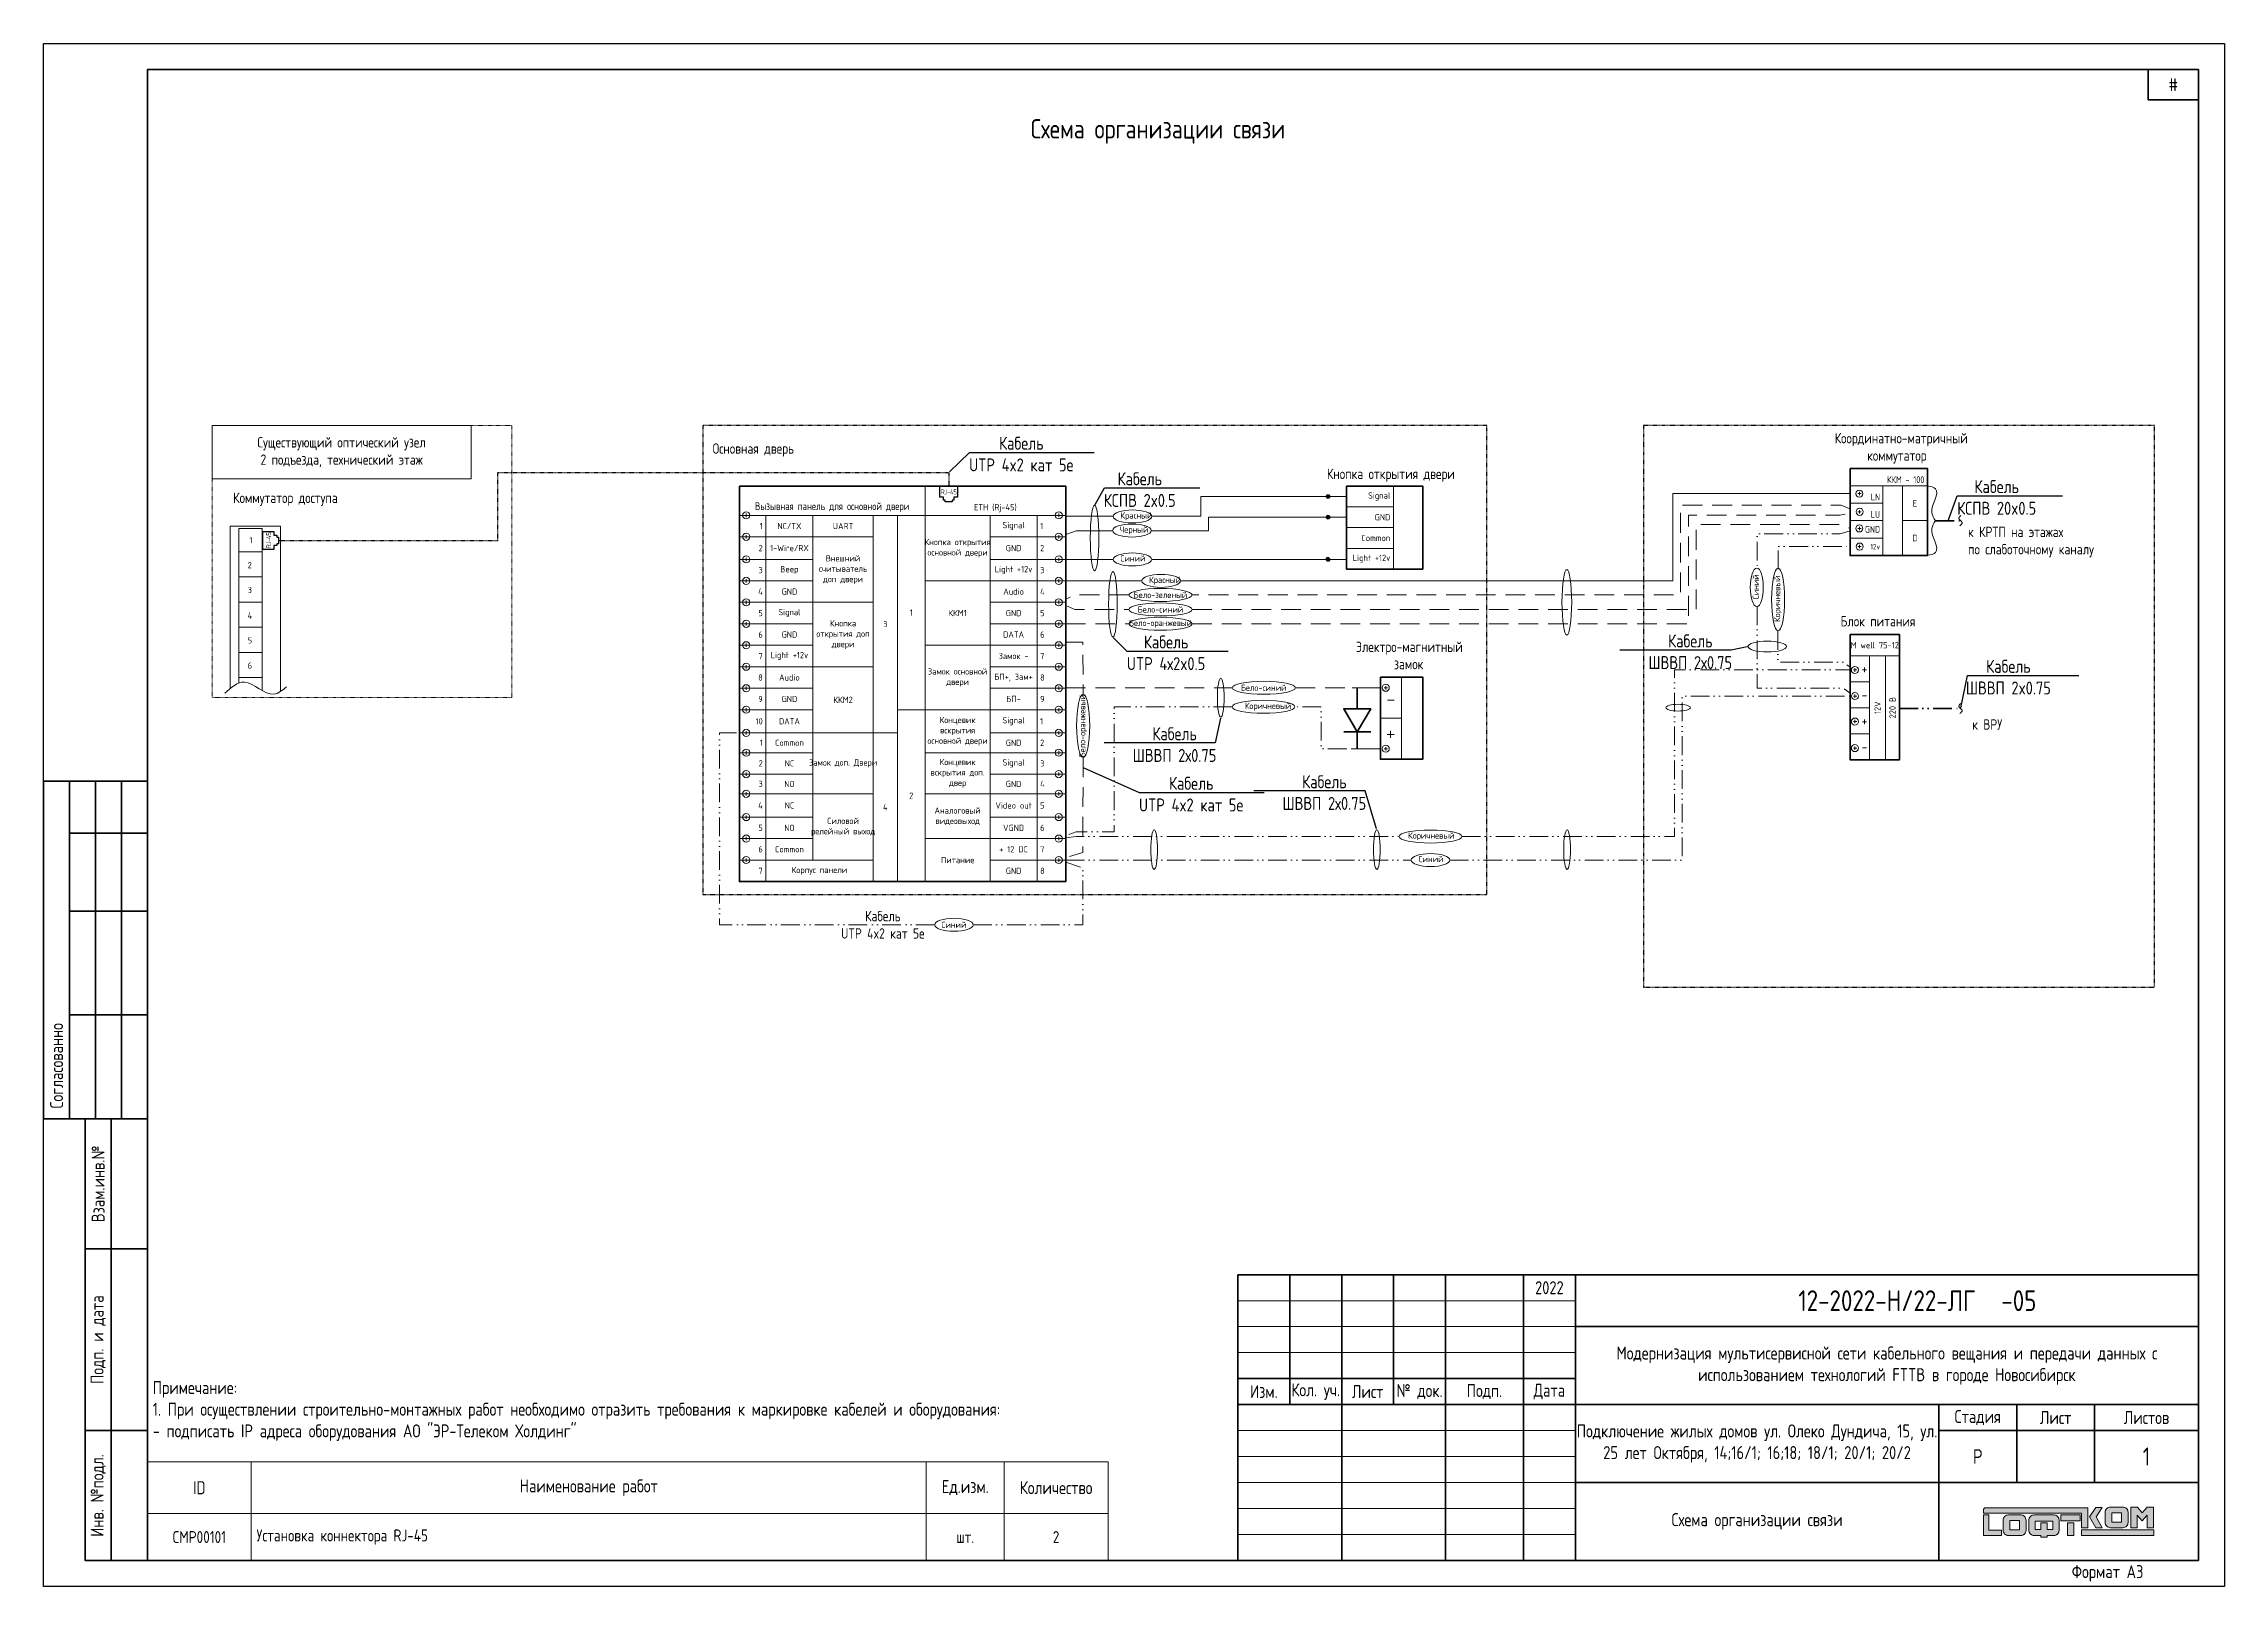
# Model space of a CAD drawing. Header units: millimetres. Extents: x -211 to 10565, y -2293 to 2244.
# Drawn here: x 1560.8 to 1980.8, y 1947.1 to 2244.1 of the extents above; entities that cross this region are included whole.
import ezdxf
from ezdxf import colors
from ezdxf.entities.mleader import LeaderData, LeaderLine
from ezdxf.math import Vec2, Vec3

# ---------------------------------------------------------------- set-up
doc = ezdxf.new("R2010")
doc.units = ezdxf.units.MM
for name, pattern in [('ACAD_ISO02W100', [15, 12, -3]), ('ACAD_ISO07W100', [3, 0, -3]), ('ACAD_ISO10W100', [18, 12, -3, 0, -3]), ('ACAD_ISO12W100', [21, 12, -3, 0, -3, 0, -3]), ('штриховая', [19.05, 12.7, -6.35]), ('штрихпунктирная2', [0.5, 0.25, -0.125, 0, -0.125])]:
    doc.linetypes.add(name, pattern=pattern)
for name, color, linetype, lineweight in [('(034) Оформление_0', 7, 'Continuous', 9), ('Домофония схемы', 7, 'Continuous', 40), ('Оборудование проектир.', 7, 'Continuous', 50)]:
    doc.layers.add(name, color=color, linetype=linetype, lineweight=lineweight)
for name, color, linetype in [('_', 7, 'Continuous'), ('ВДРС', 7, 'Continuous'), ('Выноски и подписи', 7, 'Continuous'), ('Дополнительные схемы', 7, 'Continuous'), ('Текст и таблицы', 7, 'Continuous')]:
    doc.layers.add(name, color=color, linetype=linetype)
doc.layers.add('ВЭ', color=7, linetype='Continuous', plot=False)
doc.styles.get("Standard").update_dxf_attribs({"font": 'gost.TTF'})

msp = doc.modelspace()

# ---------------------------------------------------------------- texts
at = {"layer": '(034) Оформление_0'}
for s, insert, char_height, width, attachment_point in [('Схема организации связи', (1775.46, 2229.57), 3.7198, 265.6966, 2), ('-05', (1937.9, 2002.11), 4, 48.846, 4), ('1', (1965.85, 1972.11), 3.5, 20, 5), ('Схема организации связи', (1890.85, 1959.61), 2.5, 70, 5)]:
    msp.add_mtext(s, dxfattribs=dict(at, insert=insert, char_height=char_height, width=width, attachment_point=attachment_point))
at = {"layer": '(034) Оформление_0', "lineweight": 0}
for s, insert, char_height, width, attachment_point in [('\\pi-2.67118;Координатно-матричный\\P\\pi3.57666;коммутатор', (1908.47, 2169.15), 2, 19.2674, 1), ('Основная дверь', (1689.7, 2167.16), 2, 26.6302, 1), ('Кнопка открытия двери', (1808, 2162.29), 2, 31.5285, 1), ('\\pi2.04753;Коммутатор доступа ', (1595.31, 2157.67), 2, 25.2997, 1), ('Черный', (1768.13, 2151.16), 1.2, 3.4791, 1), ('Красный', (1768.23, 2153.88), 1.2, 3.4791, 1), ('к КРТП на этажах \\Pпо слаботочному каналу', (1931.48, 2151.11), 2, 29.7498, 1), ('1', (1600.47, 2149.11), 1.2, 1.9707, 1), ('2', (1600.15, 2144.31), 1.2, 1.9707, 1), ('Синий', (1768.23, 2145.61), 1.2, 3.4791, 1), ('3', (1600.15, 2139.53), 1.2, 1.9707, 1), ('Бело-зеленый', (1775.96, 2137.97), 1.2, 3.4791, 5), ('Красный', (1773.75, 2141.48), 1.2, 3.4791, 1), ('4', (1600.15, 2134.62), 1.2, 1.9707, 1), ('Бело-синий', (1775.96, 2135.18), 1.2, 3.4791, 5), ('Блок питания', (1906.93, 2133.91), 2, 23.6278, 1), ('5', (1600.15, 2129.84), 1.2, 1.9707, 1), ('Бело-оранжевый', (1775.96, 2132.42), 1.2, 3.4791, 5), ('\\pi0.31772;Электро-магнитный \\P\\pi7.64567;замок', (1813.28, 2128.99), 2, 20.8049, 1), ('6', (1600.15, 2125), 1.2, 1.9707, 1), ('Коричневый', (1792.2, 2117.22), 1.2, 3.4791, 1), ('Бело-синий', (1795.84, 2120.11), 1.2, 3.4791, 5), ('\\pi3.5118;к ВРУ', (1928.77, 2114.04), 2, 12.1971, 1), ('Коричневый', (1823.64, 2092.26), 1.2, 3.4791, 1), ('Синий', (1825.64, 2087.73), 1.2, 3.4791, 1), ('Кабель \\PUTP 4x2 кат 5е', (1722.48, 2074.48), 2, 22.508, 5), ('Синий', (1736.17, 2074.48), 1.2, 3.4791, 5)]:
    msp.add_mtext(s, dxfattribs=dict(at, insert=insert, char_height=char_height, width=width, attachment_point=attachment_point))
at = {"layer": '(034) Оформление_0', "lineweight": 0, "char_height": 1.2, "width": 3.4791, "rotation": 90}
for s, insert, attachment_point in [('Синий', (1890.01, 2137.12), 1), ('Коричневый', (1894.11, 2132.78), 1), ('Бело-оранжевый', (1761.06, 2112.78), 5)]:
    msp.add_mtext(s, dxfattribs=dict(at, insert=insert, attachment_point=attachment_point))
at = {"layer": 'Текст и таблицы', "insert": (1581.87, 1986.63), "char_height": 2.5, "attachment_point": 1}
msp.add_mtext_dynamic_manual_height_columns('Примечание: \\P1. При осуществлении строительно-монтажных работ необходимо отразить требования к маркировке кабелей и оборудования:\\P- подписать IP адреса оборудования АО "ЭР-Телеком Холдинг"', width=171.8584, gutter_width=12.5, heights=[0], dxfattribs=at)

# ---------------------------------------------------------------- blocks, each defined once
blk = doc.blocks.new('*T447')
at = {"layer": '(034) Оформление_0', "lineweight": 60, "transparency": 16777216}
for p, q in [((0, 0), (185, 0)), ((0, 0), (0, -55)), ((10, 0), (10, -25)), ((20, 0), (20, -55)), ((30, 0), (30, -25)), ((40, 0), (40, -55)), ((55, 0), (55, -55)), ((65, 0), (65, -55)), ((185, 0), (185, -55)), ((65, -10), (185, -10)), ((0, -20), (65, -20)), ((0, -25), (185, -25)), ((135, -25), (135, -55)), ((150, -25), (150, -40)), ((165, -25), (165, -40)), ((135, -30), (185, -30)), ((65, -40), (185, -40)), ((0, -55), (185, -55))]:
    blk.add_line(p, q, dxfattribs=at)
at = {"layer": '(034) Оформление_0', "transparency": 16777216}
for p, q in [((0, -5), (65, -5)), ((0, -10), (65, -10)), ((0, -15), (65, -15)), ((0, -30), (65, -30)), ((0, -35), (65, -35)), ((0, -40), (65, -40)), ((0, -45), (65, -45)), ((0, -50), (65, -50))]:
    blk.add_line(p, q, dxfattribs=at)
at = {"layer": '(034) Оформление_0', "color": 0, "lineweight": 60, "transparency": 16777216, "attachment_point": 5}
for s, insert, char_height, width in [('2022', (60, -2.5), 2.5, 10), ('{\\fGOST|b0|i0|c0;12-2022-Н/22-ЛГ', (125, -5), 4, 120), ('{\\fGOST|b0|i0|c0;Модернизация мультисервисной сети кабельного вещания и передачи данных с использованием технологий FTTB в городе Новосибирск', (125, -17.5), 2.5, 120), ('Кол. уч.', (15, -22.5), 2.5, 10), ('Дата', (60, -22.5), 2.5, 10), ('Изм.', (5, -22.5), 2.5, 10), ('Лист', (25, -22.5), 2.5, 10), ('№ док.', (35, -22.5), 2.5, 10), ('Подп.', (47.5, -22.5), 2.5, 15), ('{\\fGOST|b0|i0|c0;Подключение жилых домов ул. Олеко Дундича, 15, ул. 25 лет Октября, 14;16/1; 16;18; 18/1; 20/1; 20/2', (100, -32.5), 2.5, 70), ('Стадия', (142.5, -27.5), 2.5, 15), ('Лист', (157.5, -27.5), 2.5, 15), ('Листов', (175, -27.5), 2.5, 20), ('Р', (142.5, -35), 2.82, 15), ('{\\fGOST|b0|i0|c0;', (160, -47.5), 3, 50)]:
    blk.add_mtext(s, dxfattribs=dict(at, insert=insert, char_height=char_height, width=width))
blk = doc.blocks.new('*U446')
at = {"layer": '(034) Оформление_0'}
h = blk.add_hatch(color=256, dxfattribs=at)
h.dxf.hatch_style = 1
edge = h.paths.add_edge_path()
edge.add_arc((-16.96, 7.3), 1, 180, 270, ccw=False)
edge.add_line((-17.96, 7.3), (-17.96, 9.28))
edge.add_arc((-16.96, 9.28), 1, 90, 180, ccw=False)
edge.add_line((-16.96, 10.28), (-14.55, 10.28))
edge.add_arc((-14.55, 9.28), 1, 0, 90, ccw=False)
edge.add_line((-13.55, 9.28), (-13.55, 7.3))
edge.add_arc((-14.55, 7.3), 1, -90, 0, ccw=False)
edge.add_line((-14.55, 6.3), (-16.96, 6.3))
edge = h.paths.add_edge_path()
edge.add_line((-30.35, 4.79), (-31.65, 4.79))
edge.add_arc((-31.65, 5.79), 1, 180, 270, ccw=False)
edge.add_line((-32.65, 5.79), (-32.65, 7.76))
edge.add_arc((-31.65, 7.76), 1, 90, 180, ccw=False)
edge.add_line((-31.65, 8.76), (-27.84, 8.76))
edge.add_arc((-27.84, 7.76), 1, 0, 90, ccw=False)
edge.add_line((-26.84, 7.76), (-26.84, 5.79))
edge.add_arc((-27.84, 5.79), 1, 270, 360, ccw=False)
edge.add_line((-27.84, 4.79), (-29.13, 4.79))
edge.add_line((-29.13, 4.79), (-29.13, 4.46))
edge.add_line((-29.13, 4.46), (-30.35, 4.46))
edge.add_line((-30.35, 4.46), (-30.35, 4.79))
edge = h.paths.add_edge_path()
edge.add_arc((-36.61, 5.79), 1, 180, 270, ccw=False)
edge.add_line((-37.61, 5.79), (-37.61, 7.76))
edge.add_arc((-36.61, 7.76), 1, 90, 180, ccw=False)
edge.add_line((-36.61, 8.76), (-34.2, 8.76))
edge.add_arc((-34.2, 7.76), 1, 0, 90, ccw=False)
edge.add_line((-33.2, 7.76), (-33.2, 5.79))
edge.add_arc((-34.2, 5.79), 1, -90, 0, ccw=False)
edge.add_line((-34.2, 4.79), (-36.61, 4.79))
h.paths.add_polyline_path([(-12.99, 6.29), (-11.77, 6.29), (-11.77, 8.73), (-10.81, 7.61), (-9.85, 8.73), (-9.85, 6.29), (-8.63, 6.29), (-8.63, 10.28), (-9.86, 10.28), (-10.81, 9.16), (-11.76, 10.28), (-12.99, 10.28)])
h.paths.add_polyline_path([(-22.53, 5.91), (-8.58, 5.91), (-8.58, 4.79), (-22.53, 4.79)])
h.paths.add_polyline_path([(-16.69, 7.39), (-14.82, 7.39), (-14.82, 9.19), (-16.69, 9.19)], flags=16)
h.paths.add_polyline_path([(-18.51, 10.18), (-19.71, 8.39), (-18.51, 6.3), (-19.78, 6.3), (-20.98, 8.39), (-19.78, 10.18)])
h.paths.add_polyline_path([(-25.24, 7.22), (-24.02, 7.22), (-24.02, 4.79), (-25.24, 4.79)])
h.paths.add_polyline_path([(-26.5, 8.76), (-22.76, 8.76), (-22.76, 7.65), (-26.5, 7.65)], flags=17)
h.paths.add_polyline_path([(-29.13, 5.97), (-28.02, 5.97), (-28.02, 7.58), (-31.47, 7.58), (-31.47, 5.97), (-30.35, 5.97), (-30.35, 7.22), (-29.13, 7.22)], flags=16)
h.paths.add_polyline_path([(-36.34, 5.87), (-34.47, 5.87), (-34.47, 7.68), (-36.34, 7.68)], flags=16)
h.paths.add_polyline_path([(-40.34, 8.76), (-40.34, 5.84), (-37.9, 5.84), (-37.9, 4.79), (-41.42, 4.79), (-41.42, 8.76)])
edge = h.paths.add_edge_path()
edge.add_line((-22.53, 9.12), (-41.42, 9.12))
edge.add_line((-41.42, 9.12), (-41.42, 9.65))
edge.add_arc((-40.92, 9.65), 0.5, 90, 180, ccw=False)
edge.add_line((-40.92, 10.15), (-21.29, 10.15))
edge.add_line((-21.29, 10.15), (-21.29, 6.3))
edge.add_line((-21.29, 6.3), (-22.53, 6.3))
edge.add_line((-22.53, 6.3), (-22.53, 9.12))
for points in [[(-22.53, 9.12), (-41.42, 9.12), (-41.42, 9.65, -0.414214), (-40.92, 10.15), (-21.29, 10.15)], [(-36.61, 4.79, -0.414214), (-37.61, 5.79), (-37.61, 7.76, -0.414214), (-36.61, 8.76), (-34.2, 8.76, -0.414214), (-33.2, 7.76), (-33.2, 5.79, -0.414214), (-34.2, 4.79), (-36.61, 4.79)], [(-16.96, 6.3, -0.414214), (-17.96, 7.3), (-17.96, 9.28, -0.414214), (-16.96, 10.28), (-14.55, 10.28, -0.414214), (-13.55, 9.28), (-13.55, 7.3, -0.414214), (-14.55, 6.3), (-16.96, 6.3)]]:
    blk.add_lwpolyline(points, format="xyb", dxfattribs=at)
for points in [[(-40.34, 8.76), (-40.34, 5.84), (-37.9, 5.84), (-37.9, 4.79), (-41.42, 4.79), (-41.42, 8.76), (-40.34, 8.76)], [(-21.29, 10.15), (-21.29, 6.3), (-22.53, 6.3), (-22.53, 9.12)]]:
    blk.add_lwpolyline(points, dxfattribs=at)
blk.add_lwpolyline([(-30.35, 4.79), (-31.65, 4.79, -0.414214), (-32.65, 5.79), (-32.65, 7.76, -0.414214), (-31.65, 8.76), (-27.84, 8.76, -0.414214), (-26.84, 7.76), (-26.84, 5.79, -0.414214), (-27.84, 4.79), (-29.13, 4.79), (-29.13, 4.46), (-30.35, 4.46)], format="xyb", close=True, dxfattribs=at)
for points in [[(-26.5, 8.76), (-22.76, 8.76), (-22.76, 7.65), (-26.5, 7.65)], [(-18.51, 10.18), (-19.71, 8.39), (-18.51, 6.3), (-19.78, 6.3), (-20.98, 8.39), (-19.78, 10.18)], [(-16.69, 7.39), (-14.82, 7.39), (-14.82, 9.19), (-16.69, 9.19)], [(-12.99, 6.29), (-11.77, 6.29), (-11.77, 8.73), (-10.81, 7.61), (-9.85, 8.73), (-9.85, 6.29), (-8.63, 6.29), (-8.63, 10.28), (-9.86, 10.28), (-10.81, 9.16), (-11.76, 10.28), (-12.99, 10.28)], [(-36.34, 5.87), (-34.47, 5.87), (-34.47, 7.68), (-36.34, 7.68)], [(-29.13, 5.97), (-28.02, 5.97), (-28.02, 7.58), (-31.47, 7.58), (-31.47, 5.97), (-30.35, 5.97), (-30.35, 7.22), (-29.13, 7.22)], [(-25.24, 7.22), (-24.02, 7.22), (-24.02, 4.79), (-25.24, 4.79)], [(-22.53, 5.91), (-8.58, 5.91), (-8.58, 4.79), (-22.53, 4.79)]]:
    blk.add_lwpolyline(points, close=True, dxfattribs=at)
blk.add_blockref('*T447', (-185, 55))
blk = doc.blocks.new('*T314')
at = {"layer": '(034) Оформление_0', "color": 0, "lineweight": 50, "transparency": 16777216}
for p, q in [((0, 0), (0, 65)), ((0, 65), (20, 65)), ((5, 0), (5, 65)), ((10, 0), (10, 65)), ((15, 0), (15, 65)), ((20, 0), (20, 65)), ((5, 55), (20, 55)), ((5, 40), (20, 40)), ((5, 20), (20, 20)), ((0, 0), (20, 0))]:
    blk.add_line(p, q, dxfattribs=at)
at = {"layer": '(034) Оформление_0', "color": 0, "transparency": 16777216, "insert": (2.5, 2), "char_height": 2.5, "width": 61, "attachment_point": 4, "rotation": 90}
blk.add_mtext('Согласованно', dxfattribs=at)
blk = doc.blocks.new('*T315')
at = {"lineweight": 60, "transparency": 16777216}
for p, q in [((0, 0), (9.69, 0)), ((0, 0), (0, -5.814)), ((9.69, 0), (9.69, -5.814)), ((0, -5.814), (9.69, -5.814))]:
    blk.add_line(p, q, dxfattribs=at)
at = {"color": 0, "transparency": 16777216, "insert": (4.845, -2.907), "char_height": 2.5, "width": 9.69, "attachment_point": 5}
blk.add_mtext('#', dxfattribs=at)
blk = doc.blocks.new('*U313')
at = {"layer": '(034) Оформление_0', "lineweight": 60}
for p, q in [((13, 5), (13, 90)), ((20, 65), (8, 65)), ((20, 30), (8, 30))]:
    blk.add_line(p, q, dxfattribs=at)
at = {"layer": '(034) Оформление_0'}
blk.add_lwpolyline([(420, 297), (0, 297), (0, 0), (420, 0)], close=True, dxfattribs=at)
at = {"layer": '(034) Оформление_0', "lineweight": 60}
for points in [[(415, 5), (415, 292), (20, 292), (20, 5)], [(20, 90), (8, 90), (8, 5), (20, 5)]]:
    blk.add_lwpolyline(points, close=True, dxfattribs=at)
for name, p in [('*T315', (405.31, 292)), ('*T314', (0, 90)), ('*U446', (415, 5))]:
    blk.add_blockref(name, p)
at = {"layer": '(034) Оформление_0', "char_height": 2.5, "attachment_point": 5, "rotation": 90}
for s, insert in [('Взам.инв.№', (10.5, 77.5)), ('Подп. и дата', (10.5, 47.5)), ('Инв. №подл.', (10.5, 17.5))]:
    blk.add_mtext(s, dxfattribs=dict(at, insert=insert))
at = {"insert": (397.5, 2.5), "char_height": 2.5, "width": 35, "attachment_point": 5}
blk.add_mtext('Формат А3', dxfattribs=at)
blk = doc.blocks.new('*T336')
at = {"layer": 'Оборудование проектир.', "lineweight": 15, "transparency": 16777216}
for p, q in [((0, 0), (62.83, 0)), ((0, 0), (0, -76.14)), ((35.76, 0), (35.76, -76.14)), ((0, -5.64), (5.1, -5.64)), ((5.1, -5.64), (5.1, -76.14)), ((25.76, -5.64), (25.76, -76.14)), ((30.44, -5.64), (30.44, -76.14)), ((35.76, -5.64), (62.83, -5.64)), ((57.32, -5.64), (57.32, -76.14)), ((62.83, -5.64), (62.83, -76.14)), ((5.1, -9.77), (25.76, -9.77)), ((35.76, -18.25), (57.32, -18.25)), ((5.1, -22.38), (25.76, -22.38)), ((35.76, -30.65), (57.32, -30.65)), ((5.1, -34.79), (25.76, -34.79)), ((30.44, -43.06), (57.32, -43.06)), ((5.1, -47.51), (30.44, -47.51)), ((35.76, -51.33), (57.32, -51.33)), ((5.1, -59.25), (25.76, -59.25)), ((35.76, -59.25), (57.32, -59.25)), ((35.76, -67.86), (57.32, -67.86)), ((5.1, -72), (25.76, -72)), ((5.1, -76.14), (25.76, -76.14)), ((48.31, -76.14), (57.32, -76.14))]:
    blk.add_line(p, q, dxfattribs=at)
at = {"layer": 'Оборудование проектир.', "lineweight": 9, "transparency": 16777216}
for p, q in [((62.83, 0), (62.83, -5.64)), ((5.1, -5.64), (35.76, -5.64)), ((14.17, -5.64), (14.17, -72)), ((48.31, -5.64), (48.31, -76.14)), ((0, -9.77), (5.1, -9.77)), ((48.31, -9.77), (62.83, -9.77)), ((0, -14.11), (14.17, -14.11)), ((48.31, -14.11), (62.83, -14.11)), ((0, -18.25), (14.17, -18.25)), ((57.32, -18.25), (62.83, -18.25)), ((0, -22.38), (5.1, -22.38)), ((48.31, -22.38), (62.83, -22.38)), ((0, -26.52), (14.17, -26.52)), ((48.31, -26.52), (62.83, -26.52)), ((0, -30.65), (14.17, -30.65)), ((57.32, -30.65), (62.83, -30.65)), ((0, -34.79), (5.1, -34.79)), ((48.31, -34.79), (62.83, -34.79)), ((0, -38.92), (14.17, -38.92)), ((48.31, -38.92), (62.83, -38.92)), ((0, -43.06), (14.17, -43.06)), ((57.32, -43.06), (62.83, -43.06)), ((0, -47.51), (5.1, -47.51)), ((48.31, -47.51), (62.83, -47.51)), ((0, -51.33), (14.17, -51.33)), ((57.32, -51.33), (62.83, -51.33)), ((0, -55.46), (14.17, -55.46)), ((48.31, -55.46), (62.83, -55.46)), ((0, -59.25), (5.1, -59.25)), ((57.32, -59.25), (62.83, -59.25)), ((0, -63.73), (14.17, -63.73)), ((48.31, -63.73), (62.83, -63.73)), ((0, -67.86), (14.17, -67.86)), ((57.32, -67.86), (62.83, -67.86)), ((0, -72), (5.1, -72)), ((48.31, -72), (62.83, -72)), ((0, -76.14), (5.1, -76.14)), ((25.76, -76.14), (48.31, -76.14)), ((57.32, -76.14), (62.83, -76.14))]:
    blk.add_line(p, q, dxfattribs=at)
at = {"layer": 'Оборудование проектир.', "lineweight": 0, "transparency": 16777216}
for s, insert, char_height, width, attachment_point in [('Вызывная панель для основной двери', (17.88, -5.04), 1.5, 34.5671, 8), ('ETH (Rj-45)', (49.3, -5.04), 1.2, 25.8822, 8), ('1', (4.5, -7.7), 1.2, 3.9064, 6), ('NC/TX', (9.64, -7.7), 1.2, 7.8848, 5), ('UART', (19.97, -7.7), 1.2, 10.3896, 5), ('Signal', (52.81, -7.7), 1.2, 7.8232, 5), ('1', (57.92, -7.7), 1.2, 4.3203, 4), ('2', (4.5, -11.94), 1.2, 3.9064, 6), ('1-Wire/RX', (9.64, -11.94), 1.2, 7.8848, 5), ('Кнопка открытия основной двери', (42.03, -11.94), 1.2, 11.3551, 5), ('GND', (52.81, -11.94), 1.2, 7.8232, 5), ('2', (57.92, -11.94), 1.2, 4.3203, 4), ('3', (4.5, -16.18), 1.2, 3.9064, 6), ('Beep', (9.64, -16.18), 1.2, 7.8848, 5), ('Внешний считыватель доп двери', (19.97, -16.08), 1.2, 10.3896, 5), ('Light +12v', (52.81, -16.18), 1.2, 7.8232, 5), ('3', (57.92, -16.18), 1.2, 4.3203, 4), ('4', (4.5, -20.32), 1.2, 3.9064, 6), ('GND', (9.64, -20.32), 1.2, 7.8848, 5), ('Audio', (52.81, -20.32), 1.2, 7.8232, 5), ('4', (57.92, -20.32), 1.2, 4.3203, 4), ('5', (4.5, -24.45), 1.2, 3.9064, 6), ('Signal', (9.64, -24.45), 1.2, 7.8848, 5), ('1', (33.1, -24.35), 1.2, 4.1265, 5), ('ККМ1', (42.03, -24.45), 1.2, 11.3551, 5), ('GND', (52.81, -24.45), 1.2, 7.8232, 5), ('5', (57.92, -24.45), 1.2, 4.3203, 4), ('6', (4.5, -28.59), 1.2, 3.9064, 6), ('GND', (9.64, -28.59), 1.2, 7.8848, 5), ('Кнопка открытия доп двери', (19.97, -28.59), 1.2, 10.3896, 5), ('3', (28.1, -26.57), 1.2, 3.4926, 5), ('DATA', (52.81, -28.59), 1.2, 7.8232, 5), ('6', (57.92, -28.59), 1.2, 4.3203, 4), ('7', (4.5, -32.72), 1.2, 3.9064, 6), ('Light +12v', (9.64, -32.72), 1.2, 7.8848, 5), ('Замок -', (52.81, -32.72), 1.2, 7.8232, 5), ('7', (57.92, -32.72), 1.2, 4.3203, 4), ('8', (4.5, -36.85), 1.2, 3.9064, 6), ('Audio', (9.64, -36.85), 1.2, 7.8848, 5), ('Замок основной двери', (42.03, -36.85), 1.2, 11.3551, 5), ('БП+, Зам+', (52.81, -36.85), 1.2, 7.8232, 5), ('8', (57.92, -36.85), 1.2, 4.3203, 4), ('9', (4.5, -40.99), 1.2, 3.9064, 6), ('GND', (9.64, -40.99), 1.2, 7.8848, 5), ('ККМ2', (19.97, -41.15), 1.2, 10.3896, 5), ('БП-', (52.81, -40.99), 1.2, 7.8232, 5), ('9', (57.92, -40.99), 1.2, 4.3203, 4), ('10', (4.5, -45.28), 1.2, 3.9064, 6), ('DATA', (9.64, -45.28), 1.2, 7.8848, 5), ('Концевик вскрытия основной двери', (42.03, -47.19), 1.2, 11.3551, 5), ('Signal', (52.81, -45.28), 1.2, 7.8232, 5), ('1', (57.92, -45.28), 1.2, 4.3203, 4), ('1', (4.5, -49.42), 1.2, 3.9064, 6), ('Common', (9.64, -49.42), 1.2, 7.8848, 5), ('GND', (52.81, -49.42), 1.2, 7.8232, 5), ('2', (57.92, -49.42), 1.2, 4.3203, 4), ('2', (4.5, -53.39), 1.2, 3.9064, 6), ('NC', (9.64, -53.39), 1.2, 7.8848, 5), ('Замок доп. Двери', (19.97, -53.38), 1.2, 10.3896, 5), ('Концевик вскрытия доп. двер', (42.03, -55.29), 1.2, 11.3551, 5), ('Signal', (52.81, -53.39), 1.2, 7.8232, 5), ('3', (57.92, -53.39), 1.2, 4.3203, 4), ('3', (4.5, -57.35), 1.2, 3.9064, 6), ('NO', (9.64, -57.35), 1.2, 7.8848, 5), ('GND', (52.81, -57.35), 1.2, 7.8232, 5), ('4', (57.92, -57.35), 1.2, 4.3203, 4), ('4', (4.5, -61.49), 1.2, 3.9064, 6), ('NC', (9.64, -61.49), 1.2, 7.8848, 5), ('4', (28.1, -61.83), 1.2, 3.4926, 5), ('2', (33.1, -59.6), 1.2, 4.1265, 5), ('Аналоговый видеовыход', (42.03, -63.56), 1.2, 11.3551, 5), ('Video out', (52.81, -61.49), 1.2, 7.8232, 5), ('5', (57.92, -61.49), 1.2, 4.3203, 4), ('5', (4.5, -65.8), 1.2, 3.9064, 6), ('NO', (9.64, -65.8), 1.2, 7.8848, 5), ('Силовой релейный выход', (19.97, -65.62), 1.2, 10.3896, 5), ('VGND', (52.81, -65.8), 1.2, 7.8232, 5), ('6', (57.92, -65.8), 1.2, 4.3203, 4), ('6', (4.5, -69.93), 1.2, 3.9064, 6), ('Common', (9.64, -69.93), 1.2, 7.8848, 5), ('Питание', (42.03, -72), 1.2, 11.3551, 5), ('+ 12 DC', (52.81, -69.93), 1.2, 7.8232, 5), ('7', (57.92, -69.93), 1.2, 4.3203, 4), ('7', (4.5, -74.07), 1.2, 3.9064, 6), ('Корпус панели', (15.43, -74.07), 1.2, 19.4662, 5), ('GND', (52.81, -74.07), 1.2, 7.8232, 5), ('8', (57.92, -74.07), 1.2, 4.3203, 4)]:
    blk.add_mtext(s, dxfattribs=dict(at, insert=insert, char_height=char_height, width=width, attachment_point=attachment_point))
blk = doc.blocks.new('*T337')
at = {"layer": 'Оборудование проектир.', "lineweight": 15, "transparency": 16777216}
for p, q in [((0, 0), (14.88, 0)), ((0, 0), (0, -13.39)), ((0, -3.35), (6.35, -3.35)), ((6.35, -3.35), (6.35, -16.75)), ((10.13, -3.35), (10.13, -10.04)), ((14.88, -3.35), (14.88, -16.75)), ((0, -6.69), (6.35, -6.69)), ((0, -10.04), (6.35, -10.04)), ((0, -13.39), (6.35, -13.39)), ((0, -16.75), (6.35, -16.75))]:
    blk.add_line(p, q, dxfattribs=at)
at = {"layer": 'Оборудование проектир.', "lineweight": 9, "transparency": 16777216}
for p, q in [((14.88, 0), (14.88, -3.35)), ((6.35, -3.35), (14.88, -3.35)), ((10.13, -10.04), (14.88, -10.04)), ((10.13, -10.04), (10.13, -16.75)), ((0, -13.39), (0, -16.75)), ((6.35, -16.75), (14.88, -16.75))]:
    blk.add_line(p, q, dxfattribs=at)
at = {"layer": 'Оборудование проектир.', "color": 0, "lineweight": 0, "transparency": 16777216}
for s, insert, char_height, width, attachment_point in [('{\\C256;ККМ - 100}', (14.32, -2.79), 1.291, 13.7621, 9), ('{\\C256;LU}', (5.79, -9.48), 1.291, 5.2303, 9), ('{\\C256;LN}', (5.79, -6.13), 1.291, 5.2303, 9), ('{\\C256;E}', (12.5, -6.69), 1.291, 3.6327, 5), ('{\\C256;GND}', (5.79, -11.72), 1.291, 5.2303, 6), ('{\\C256; 12v}', (5.79, -15.07), 1.0328, 5.2303, 6), ('{\\fFedra Sans Alt Pro Light|b0|i0|c204;\\c0;', (9.57, -16.19), 1.291, 2.6682, 9), ('{\\C256;D}', (12.5, -13.39), 1.291, 3.6327, 5)]:
    blk.add_mtext(s, dxfattribs=dict(at, insert=insert, char_height=char_height, width=width, attachment_point=attachment_point))
blk = doc.blocks.new('*T338')
at = {"layer": 'Оборудование проектир.', "lineweight": 15, "transparency": 16777216}
for p, q in [((0, 0), (9.53, 0)), ((0, 0), (0, -24.08)), ((0, -4.08), (9.53, -4.08)), ((3.78, -4.08), (3.78, -24.08)), ((6.82, -4.08), (6.82, -24.08)), ((9.53, -4.08), (9.53, -24.08)), ((0, -9.08), (3.78, -9.08)), ((0, -14.08), (3.78, -14.08)), ((0, -19.08), (3.78, -19.08)), ((0, -24.08), (3.78, -24.08)), ((6.82, -24.08), (9.53, -24.08))]:
    blk.add_line(p, q, dxfattribs=at)
at = {"layer": 'Оборудование проектир.', "lineweight": 9, "transparency": 16777216}
for p, q in [((9.53, 0), (9.53, -4.08)), ((3.78, -24.08), (6.82, -24.08))]:
    blk.add_line(p, q, dxfattribs=at)
at = {"layer": 'Оборудование проектир.', "color": 0, "lineweight": 0, "transparency": 16777216}
for s, insert, char_height, width, attachment_point in [('{\\C256;M well 75-12}', (4.77, -2.04), 1.2, 8.6494, 5), ('{\\C256;+}', (3.33, -6.58), 2, 2.8926, 6), ('{\\C256;-}', (3.33, -11.58), 2, 2.8926, 6), ('{\\C256;+}', (3.33, -16.58), 2, 2.8926, 6), ('{\\C256;-}', (3.33, -21.58), 2, 2.8926, 6)]:
    blk.add_mtext(s, dxfattribs=dict(at, insert=insert, char_height=char_height, width=width, attachment_point=attachment_point))
at = {"layer": 'Оборудование проектир.', "color": 0, "lineweight": 0, "transparency": 16777216, "char_height": 1.2, "width": 19.1168, "attachment_point": 5, "rotation": 90}
for s, insert in [('{\\C256;220 В}', (8.18, -14.08)), ('{\\C256;12V}', (5.3, -14.08))]:
    blk.add_mtext(s, dxfattribs=dict(at, insert=insert))
blk = doc.blocks.new('*T339')
at = {"layer": 'Оборудование проектир.', "lineweight": 9, "transparency": 16777216}
for p, q in [((0, 0), (9.02, 0)), ((0, 0), (0, -16)), ((0, -4), (9.02, -4)), ((0, -8), (9.02, -8))]:
    blk.add_line(p, q, dxfattribs=at)
at = {"layer": 'Оборудование проектир.', "lineweight": 15, "transparency": 16777216}
for p, q in [((9.02, 0), (9.02, -16)), ((0, -12), (9.02, -12)), ((0, -16), (9.02, -16))]:
    blk.add_line(p, q, dxfattribs=at)
at = {"layer": 'Оборудование проектир.', "color": 0, "linetype": 'ACAD_ISO02W100', "lineweight": 0, "transparency": 16777216, "char_height": 1.2, "width": 7.8232, "attachment_point": 6}
for s, insert in [('{\\C256;Signal}', (8.42, -2)), ('{\\C256;GND}', (8.42, -6)), ('{\\C256;Common}', (8.42, -10)), ('{\\C256;Light +12v}', (8.42, -14))]:
    blk.add_mtext(s, dxfattribs=dict(at, insert=insert))
blk = doc.blocks.new('ВДРС_Коннектор RJ-45')
at = {"layer": 'ВДРС', "color": 7, "lineweight": 30}
blk.add_lwpolyline([(-2.68, 0), (2.68, 0), (2.68, -3.36), (1.57, -3.36), (1.57, -4.25), (1.01, -4.25), (1.01, -4.7), (-1.01, -4.7), (-1.01, -4.25), (-1.57, -4.25), (-1.57, -3.36), (-2.68, -3.36), (-2.68, 0)], dxfattribs=at)
at = {"flags": 3}
for tag, p in [('ID', (2.68, -5.09)), ('БАЗОВАЯ_РАСЦЕНКА', (2.68, -6.75)), ('ЕД.ИЗМ.', (2.68, -8.42)), ('КОЛИЧЕСТВО', (2.68, -10.21))]:
    blk.add_attdef(tag, p, '', height=1.5, dxfattribs=at)
at = {"layer": 'Выноски и подписи', "lineweight": 0, "ltscale": 333.333333, "insert": (-2.37, -1.02), "char_height": 1.5, "width": 2.9725, "attachment_point": 1}
blk.add_mtext('\\pt10.5;{\\T0.9;RJ-45}', dxfattribs=at)
blk = doc.blocks.new('*U102')
at = {"layer": 'Оборудование проектир.'}
for p, q in [((0, 4.48), (0, 8.51)), ((0, 0), (-1.2, 0)), ((0, 0), (0, -3.23)), ((-2.59, 0), (2.59, 0))]:
    blk.add_line(p, q, dxfattribs=at)
at = {"layer": 'Оборудование проектир.', "flags": 128}
blk.add_lwpolyline([(0, 0), (2.59, 4.48), (-2.59, 4.48)], close=True, dxfattribs=at)
at = {"layer": 'Выноски и подписи', "oblique": 15, "flags": 3}
for tag, p in [('ID', (11.17, 4.25)), ('БАЗОВАЯ_РАСЦЕНКА', (11.17, 0.96)), ('КОЛИЧЕСТВО', (10.7, -6.7)), ('ЕД.ИЗМ', (10.91, -2.84))]:
    blk.add_attdef(tag, p, '', height=2.5, dxfattribs=at)
blk = doc.blocks.new('*T352')
at = {"layer": 'Defpoints', "color": 8, "linetype": 'ByBlock', "lineweight": 0, "transparency": 16777216}
for p, q in [((0, 0), (49.89, 0)), ((0, 0), (0, -10.25)), ((49.89, 0), (49.89, -10.25)), ((0, -10.25), (49.89, -10.25))]:
    blk.add_line(p, q, dxfattribs=at)
at = {"color": 0, "transparency": 16777216, "insert": (24.94, -5.13), "char_height": 2, "width": 49.8896, "attachment_point": 5}
blk.add_mtext('{\\fGOST|b0|i0|c0;Существующий оптический узел^J2 подъезда, технический этаж', dxfattribs=at)
blk = doc.blocks.new('*T357')
at = {"lineweight": 9, "transparency": 16777216}
for p, q in [((0, 0), (185, 0)), ((0, 0), (0, -19)), ((20, 0), (20, -19)), ((150, 0), (150, -19)), ((165, 0), (165, -19)), ((185, 0), (185, -19)), ((0, -10), (185, -10)), ((0, -19), (185, -19))]:
    blk.add_line(p, q, dxfattribs=at)
at = {"color": 0, "transparency": 16777216, "attachment_point": 5}
for s, insert, char_height, width in [('ID', (10, -5), 2.5, 17.7483), ('Количество', (175, -5), 2.5, 17.7483), ('СМР00101', (10, -14.5), 2.3, 20)]:
    blk.add_mtext(s, dxfattribs=dict(at, insert=insert, char_height=char_height, width=width))
at = {"transparency": 16777216}
for s, insert, char_height, width, attachment_point in [('Наименование работ', (85, -5), 2.5, 127.7483, 5), ('Ед.изм.', (157.5, -5), 2.5, 12.7483, 5), ('Установка коннектора RJ-45', (21, -14.5), 2.3, 128, 4), ('шт.', (157.5, -14.5), 2.3, 15, 5), ('2', (175, -14.5), 2.3, 20, 5)]:
    blk.add_mtext(s, dxfattribs=dict(at, insert=insert, char_height=char_height, width=width, attachment_point=attachment_point))

# ---------------------------------------------------------------- hatches: boundary and pattern name
at = {"layer": 'Домофония схемы', "linetype": 'Continuous', "lineweight": 0, "ltscale": 5}
h = msp.add_hatch(color=256, dxfattribs=at)
h.dxf.hatch_style = 1
edge = h.paths.add_edge_path()
edge.add_arc((1808.2, 2156.94), 0.365, 0, 360)
h = msp.add_hatch(color=256, dxfattribs=at)
h.dxf.hatch_style = 1
edge = h.paths.add_edge_path()
edge.add_arc((1808.2, 2152.96), 0.365, 0, 360)
h = msp.add_hatch(color=256, dxfattribs=at)
h.dxf.hatch_style = 1
edge = h.paths.add_edge_path()
edge.add_arc((1808.2, 2144.82), 0.365, 0, 360)

# ---------------------------------------------------------------- linework, layer by layer
at = {"layer": '_', "lineweight": 0}
msp.add_spline([(1595.72, 2119.05), (1599.53, 2121.19), (1605.19, 2118.87), (1607.64, 2120.26)], degree=3, dxfattribs=at)
at = {"layer": 'ВЭ'}
msp.add_lwpolyline([(1560.85, 2244.11), (1980.85, 2244.11), (1980.85, 1947.11), (1560.85, 1947.11)], close=True, dxfattribs=at)
at = {"layer": 'Домофония схемы', "lineweight": 0}
for p, q in [((1696.49, 2153.3), (1695.85, 2153.3)), ((1696.17, 2153.63), (1696.17, 2152.98)), ((1756.69, 2153.3), (1756.04, 2153.3)), ((1756.37, 2153.63), (1756.37, 2152.98)), ((1598.42, 2146.28), (1602.91, 2146.28)), ((1696.49, 2149.17), (1695.85, 2149.17)), ((1696.17, 2149.49), (1696.17, 2148.85)), ((1756.69, 2149.17), (1756.04, 2149.17)), ((1756.37, 2149.49), (1756.37, 2148.85)), ((1696.49, 2144.82), (1695.85, 2144.82)), ((1696.17, 2145.15), (1696.17, 2144.5)), ((1756.69, 2144.82), (1756.04, 2144.82)), ((1756.37, 2145.15), (1756.37, 2144.5)), ((1598.42, 2141.44), (1602.91, 2141.44)), ((1696.49, 2140.69), (1695.85, 2140.69)), ((1696.17, 2141.01), (1696.17, 2140.37)), ((1756.69, 2140.69), (1756.04, 2140.69)), ((1756.37, 2141.01), (1756.37, 2140.37)), ((1598.42, 2136.59), (1602.91, 2136.59)), ((1696.49, 2136.56), (1695.85, 2136.56)), ((1696.17, 2136.88), (1696.17, 2136.23)), ((1756.69, 2136.56), (1756.04, 2136.56)), ((1756.37, 2136.88), (1756.37, 2136.23)), ((1598.42, 2131.75), (1602.91, 2131.75)), ((1696.49, 2132.42), (1695.85, 2132.42)), ((1696.17, 2132.74), (1696.17, 2132.1)), ((1756.69, 2132.42), (1756.04, 2132.42)), ((1756.37, 2132.74), (1756.37, 2132.1)), ((1598.42, 2126.9), (1602.91, 2126.9)), ((1696.49, 2128.29), (1695.85, 2128.29)), ((1696.17, 2128.61), (1696.17, 2127.96)), ((1756.69, 2128.29), (1756.04, 2128.29)), ((1756.37, 2128.61), (1756.37, 2127.96)), ((1598.42, 2122.06), (1602.91, 2122.06)), ((1696.49, 2124.15), (1695.85, 2124.15)), ((1696.17, 2124.47), (1696.17, 2123.83)), ((1756.69, 2124.15), (1756.04, 2124.15)), ((1756.37, 2124.47), (1756.37, 2123.83)), ((1696.49, 2120.02), (1695.85, 2120.02)), ((1696.17, 2120.34), (1696.17, 2119.69)), ((1756.69, 2120.02), (1756.04, 2120.02)), ((1756.37, 2120.34), (1756.37, 2119.69)), ((1812.87, 2120.11), (1818.31, 2120.11)), ((1696.49, 2115.88), (1695.85, 2115.88)), ((1696.17, 2116.2), (1696.17, 2115.56)), ((1756.69, 2115.88), (1756.04, 2115.88)), ((1756.37, 2116.2), (1756.37, 2115.56)), ((1696.49, 2111.43), (1695.85, 2111.43)), ((1696.17, 2111.75), (1696.17, 2111.1)), ((1756.69, 2111.43), (1756.04, 2111.43)), ((1756.37, 2111.75), (1756.37, 2111.1)), ((1696.49, 2107.61), (1695.85, 2107.61)), ((1696.17, 2107.94), (1696.17, 2107.29)), ((1756.69, 2107.61), (1756.04, 2107.61)), ((1756.37, 2107.94), (1756.37, 2107.29)), ((1812.85, 2108.37), (1818.31, 2108.37)), ((1696.49, 2103.48), (1695.85, 2103.48)), ((1696.17, 2103.8), (1696.17, 2103.16)), ((1696.17, 2100.01), (1696.17, 2099.37)), ((1756.69, 2103.48), (1756.04, 2103.48)), ((1756.37, 2103.8), (1756.37, 2103.16)), ((1756.37, 2100.01), (1756.37, 2099.37)), ((1696.49, 2099.69), (1695.85, 2099.69)), ((1756.69, 2099.69), (1756.04, 2099.69)), ((1696.49, 2095.21), (1695.85, 2095.21)), ((1696.17, 2095.53), (1696.17, 2094.89)), ((1756.69, 2095.21), (1756.04, 2095.21)), ((1756.37, 2095.53), (1756.37, 2094.89)), ((1696.49, 2091.08), (1695.85, 2091.08)), ((1696.17, 2091.4), (1696.17, 2090.75)), ((1756.69, 2091.08), (1756.04, 2091.08)), ((1756.37, 2091.4), (1756.37, 2090.75)), ((1696.49, 2086.94), (1695.85, 2086.94)), ((1696.17, 2087.26), (1696.17, 2086.62)), ((1756.69, 2086.94), (1756.04, 2086.94)), ((1756.37, 2087.26), (1756.37, 2086.62))]:
    msp.add_line(p, q, dxfattribs=at)
at = {"layer": 'Домофония схемы', "color": 5, "linetype": 'ACAD_ISO10W100', "ltscale": 0.3}
msp.add_line((1925.22, 2152.27), (1930.07, 2152.27), dxfattribs=at)
at = {"layer": 'Домофония схемы', "color": 5, "linetype": 'штриховая', "lineweight": 0, "ltscale": 0.3}
for p, q in [((1757.69, 2120.11), (1789.76, 2120.11)), ((1801.92, 2120.11), (1818.31, 2120.11))]:
    msp.add_line(p, q, dxfattribs=at)
at = {"layer": 'Домофония схемы', "color": 8, "linetype": 'ACAD_ISO07W100', "lineweight": 0, "ltscale": 0.01}
msp.add_lwpolyline([(1593.29, 2118.23), (1651.04, 2118.23), (1651.04, 2170.59), (1593.29, 2170.59)], close=True, dxfattribs=at)
at = {"layer": 'Домофония схемы', "color": 8, "linetype": 'ACAD_ISO07W100', "lineweight": 30, "ltscale": 0.01}
for points in [[(1838.8, 2170.59), (1687.82, 2170.59), (1687.82, 2080.31), (1838.8, 2080.31)], [(1967.41, 2170.59), (1868.96, 2170.59), (1868.96, 2062.44), (1967.41, 2062.44)]]:
    msp.add_lwpolyline(points, close=True, dxfattribs=at)
at = {"layer": 'Домофония схемы', "color": 5, "linetype": 'штрихпунктирная2', "lineweight": 30, "ltscale": 0.3, "flags": 128}
msp.add_lwpolyline([(1606.07, 2148.49), (1648.32, 2148.49), (1648.32, 2161.54), (1735.16, 2161.54), (1735.16, 2158.94)], dxfattribs=at)
at = {"layer": 'Домофония схемы', "color": 1, "linetype": 'Continuous', "lineweight": 0, "ltscale": 0.3, "flags": 128}
for points in [[(1811.79, 2156.94), (1783.75, 2156.94), (1783.75, 2153.12), (1774.27, 2153.12)], [(1779.78, 2140.69), (1874.63, 2140.69), (1874.63, 2157.48), (1908.75, 2157.48)], [(1766.84, 2153.12), (1757.69, 2153.12)], [(1757.69, 2140.69), (1772.35, 2140.69)]]:
    msp.add_lwpolyline(points, dxfattribs=at)
at = {"layer": 'Домофония схемы', "color": 96, "linetype": 'штриховая', "lineweight": 0, "ltscale": 0.3, "flags": 128}
for points in [[(1908.75, 2154.55), (1906.96, 2155.28), (1876.13, 2155.28), (1876.13, 2137.98), (1782.04, 2137.97)], [(1769.89, 2137.97), (1759.53, 2137.97), (1757.69, 2137.15)]]:
    msp.add_lwpolyline(points, dxfattribs=at)
at = {"layer": 'Домофония схемы', "lineweight": 0}
for points in [[(1606.47, 2119.38), (1606.47, 2151.23), (1596.79, 2151.23), (1596.79, 2119.97)], [(1598.42, 2120.99), (1598.42, 2150.78), (1602.91, 2150.78), (1602.91, 2119.59)]]:
    msp.add_lwpolyline(points, dxfattribs=at)
at = {"layer": 'Домофония схемы', "color": 250, "linetype": 'Continuous', "lineweight": 0, "ltscale": 0.3, "flags": 128}
for points in [[(1811.79, 2152.96), (1785.2, 2152.96), (1785.2, 2150.33), (1774.17, 2150.33)], [(1766.74, 2150.33), (1759.72, 2150.33), (1757.69, 2149.63)]]:
    msp.add_lwpolyline(points, dxfattribs=at)
at = {"layer": 'Домофония схемы', "color": 30, "linetype": 'штриховая', "lineweight": 0, "ltscale": 0.3, "flags": 128}
for points in [[(1782.04, 2132.42), (1877.63, 2132.42), (1877.63, 2153.32), (1906.87, 2153.32), (1908.75, 2153.79)], [(1757.69, 2132.42), (1769.89, 2132.42)], [(1757.69, 2128.88), (1760.99, 2128.88), (1761.06, 2118.86)], [(1761.06, 2106.7), (1760.99, 2088.42), (1757.69, 2087.36)]]:
    msp.add_lwpolyline(points, dxfattribs=at)
at = {"layer": 'Домофония схемы', "color": 5, "linetype": 'штриховая', "lineweight": 0, "ltscale": 0.3, "flags": 128}
for points in [[(1782.04, 2135.18), (1879.13, 2135.18), (1879.13, 2151.52), (1906.92, 2151.52), (1908.75, 2150.8)], [(1757.69, 2135.96), (1759.43, 2135.18), (1769.89, 2135.18)]]:
    msp.add_lwpolyline(points, dxfattribs=at)
at = {"layer": 'Домофония схемы', "color": 5, "linetype": 'ACAD_ISO12W100', "lineweight": 0, "ltscale": 0.3, "flags": 128}
for points in [[(1908.75, 2150.33), (1906.84, 2149.72), (1890.86, 2149.72), (1890.86, 2143.15)], [(1890.86, 2135.73), (1890.86, 2120.01), (1907.47, 2120.01), (1908.75, 2119.08)], [(1831.67, 2086.94), (1876.45, 2086.94), (1876.45, 2118.51), (1907.41, 2118.51), (1908.77, 2118.51)], [(1732.46, 2074.48), (1691.04, 2074.48), (1691.04, 2111.43), (1694.85, 2111.43)], [(1739.89, 2074.48), (1760.99, 2074.48), (1760.99, 2085.42), (1757.69, 2086.51)], [(1757.69, 2086.94), (1824.24, 2086.94)]]:
    msp.add_lwpolyline(points, dxfattribs=at)
at = {"layer": 'Домофония схемы', "color": 34, "linetype": 'ACAD_ISO12W100', "lineweight": 0, "ltscale": 0.3, "flags": 128}
for points in [[(1894.9, 2142.95), (1894.9, 2147.29), (1908.75, 2147.29)], [(1894.85, 2131.04), (1894.85, 2125.03), (1907.44, 2125.03), (1908.75, 2124.07)], [(1834.01, 2091.47), (1874.95, 2091.47), (1874.95, 2123.53), (1907.44, 2123.53), (1908.75, 2123.53)], [(1789.75, 2116.44), (1767.02, 2116.44), (1767.02, 2092.37), (1759.71, 2092.37), (1757.69, 2091.59)], [(1818.31, 2108.37), (1806.9, 2108.37), (1806.9, 2116.44), (1801.85, 2116.44)], [(1757.69, 2091.23), (1759.69, 2091.47), (1821.91, 2091.47)]]:
    msp.add_lwpolyline(points, dxfattribs=at)
at = {"layer": 'Домофония схемы', "color": 5, "linetype": 'Continuous', "lineweight": 0, "ltscale": 0.3, "flags": 128}
for points in [[(1757.69, 2144.82), (1766.84, 2144.82)], [(1774.27, 2144.82), (1811.79, 2144.82)]]:
    msp.add_lwpolyline(points, dxfattribs=at)
at = {"layer": 'Домофония схемы', "linetype": 'Continuous', "lineweight": 0, "ltscale": 5}
for centre in [(1808.2, 2156.94), (1808.2, 2152.96), (1808.2, 2144.82)]:
    msp.add_circle(centre, 0.365, dxfattribs=at)
at = {"layer": 'Домофония схемы', "lineweight": 0}
for centre in [(1696.17, 2153.3), (1756.37, 2153.3), (1696.17, 2149.17), (1756.37, 2149.17), (1696.17, 2144.82), (1756.37, 2144.82), (1696.17, 2140.69), (1756.37, 2140.69), (1696.17, 2136.56), (1756.37, 2136.56), (1696.17, 2132.42), (1756.37, 2132.42), (1696.17, 2128.29), (1756.37, 2128.29), (1696.17, 2124.15), (1756.37, 2124.15), (1696.17, 2120.02), (1756.37, 2120.02), (1696.17, 2115.88), (1756.37, 2115.88), (1696.17, 2111.43), (1756.37, 2111.43), (1696.17, 2107.61), (1756.37, 2107.61), (1696.17, 2103.48), (1696.17, 2099.69), (1756.37, 2103.48), (1756.37, 2099.69), (1696.17, 2095.21), (1756.37, 2095.21), (1696.17, 2091.08), (1756.37, 2091.08), (1696.17, 2086.94), (1756.37, 2086.94)]:
    msp.add_circle(centre, 0.682, dxfattribs=at)
at = {"layer": 'Домофония схемы', "linetype": 'Continuous', "lineweight": 0, "ltscale": 5, "extrusion": (0, 0, -1)}
for centre, major_axis, ratio in [((1763.26, 2148.95), (0, 6.31), 0.132115), ((1766.79, 2136.19), (0, 6.31), 0.132115), ((1787.56, 2118.19), (0, 3.76), 0.173031)]:
    msp.add_ellipse(centre, major_axis=major_axis, ratio=ratio, dxfattribs=at)
at = {"layer": 'Домофония схемы', "lineweight": 0, "extrusion": (0, 0, -1)}
for centre, major_axis, ratio in [((1770.45, 2150.38), (3.71, 0), 0.337283), ((1770.55, 2153.09), (3.71, 0), 0.337283), ((1770.55, 2144.82), (3.71, 0), 0.337283), ((1890.8, 2139.44), (0, 3.71), 0.337283), ((1894.9, 2137.1), (0, 6.05), 0.206977), ((1775.96, 2137.97), (6.08, 0), 0.206125), ((1776.07, 2140.69), (3.71, 0), 0.337283), ((1775.96, 2135.18), (6.08, 0), 0.206125), ((1775.96, 2132.42), (6.08, 0), 0.206125), ((1795.84, 2120.11), (6.08, 0), 0.206125), ((1761.06, 2112.78), (0, 6.08), 0.206125), ((1795.8, 2116.44), (6.05, 0), 0.206977), ((1827.96, 2091.47), (6.05, 0), 0.206977), ((1827.96, 2086.94), (3.71, 0), 0.337283), ((1736.17, 2074.48), (3.71, 0), 0.337283)]:
    msp.add_ellipse(centre, major_axis=major_axis, ratio=ratio, dxfattribs=at)
at = {"layer": 'Домофония схемы', "linetype": 'Continuous', "lineweight": 0, "ltscale": 5}
for centre, major_axis, ratio in [((1854.21, 2136.56), (0, 6.32), 0.147928), ((1774.74, 2088.95), (0, 3.81), 0.17021), ((1817.61, 2088.95), (0, 3.81), 0.17021), ((1854.26, 2088.95), (0, 3.81), 0.17021)]:
    msp.add_ellipse(centre, major_axis=major_axis, ratio=ratio, dxfattribs=at)
at = {"layer": 'Домофония схемы', "lineweight": 0}
for centre, major_axis, ratio in [((1892.81, 2128.05), (3.71, 0), 0.281573), ((1875.64, 2116.28), (2.37, 0), 0.273967)]:
    msp.add_ellipse(centre, major_axis=major_axis, ratio=ratio, dxfattribs=at)
for points in [[(1923.64, 2158.97), (1925.23, 2158.42), (1924.51, 2153.81), (1925.22, 2152.27)], [(1923.64, 2145.59), (1925.23, 2146.13), (1924.51, 2150.74), (1925.22, 2152.28)], [(1930.08, 2153.25), (1929.7, 2152.67), (1930.35, 2151.95), (1929.89, 2151.3)], [(1930.08, 2117.07), (1929.7, 2116.49), (1930.35, 2115.77), (1929.89, 2115.13)]]:
    msp.add_spline(points, degree=3, dxfattribs=at)
at = {"layer": 'Дополнительные схемы', "color": 5, "linetype": 'ACAD_ISO12W100', "lineweight": 40, "ltscale": 0.3}
msp.add_line((1918.29, 2116.09), (1930.07, 2116.09), dxfattribs=at)
at = {"layer": 'Оборудование проектир.', "lineweight": 0}
for p, q in [((1910.92, 2157.48), (1910.28, 2157.48)), ((1910.55, 2157.8), (1910.55, 2157.16)), ((1910.92, 2153.98), (1910.28, 2153.98)), ((1910.92, 2150.78), (1910.28, 2150.78)), ((1910.55, 2151.1), (1910.55, 2150.46)), ((1910.6, 2154.31), (1910.6, 2153.66)), ((1910.92, 2147.29), (1910.28, 2147.29)), ((1910.6, 2147.61), (1910.6, 2146.96)), ((1910.06, 2123.53), (1909.41, 2123.53)), ((1909.69, 2123.85), (1909.69, 2123.2)), ((1819.66, 2120.11), (1819.02, 2120.11)), ((1819.34, 2120.43), (1819.34, 2119.79)), ((1820.94, 2117.72), (1819.64, 2117.72)), ((1910.07, 2118.51), (1909.42, 2118.51)), ((1909.7, 2118.83), (1909.7, 2118.19)), ((1818.31, 2114.26), (1822.39, 2114.26)), ((1910.06, 2113.6), (1909.41, 2113.6)), ((1909.69, 2113.92), (1909.69, 2113.27)), ((1819.34, 2108.69), (1819.34, 2108.05)), ((1819.63, 2111.14), (1820.93, 2111.14)), ((1820.28, 2111.79), (1820.28, 2110.5)), ((1910.06, 2108.49), (1909.41, 2108.49)), ((1909.69, 2108.81), (1909.69, 2108.17)), ((1819.66, 2108.37), (1819.02, 2108.37))]:
    msp.add_line(p, q, dxfattribs=at)
at = {"layer": 'Оборудование проектир.', "lineweight": 50}
for points in [[(1694.85, 2158.94), (1757.69, 2158.94), (1757.69, 2082.8), (1694.85, 2082.8)], [(1811.79, 2158.94), (1826.47, 2158.94), (1826.47, 2142.94), (1811.79, 2142.94)], [(1908.75, 2162.32), (1923.64, 2162.32), (1923.64, 2145.57), (1908.75, 2145.57)], [(1908.75, 2130.35), (1918.29, 2130.35), (1918.29, 2106.26), (1908.75, 2106.26)], [(1818.31, 2122.17), (1826.47, 2122.17), (1826.47, 2106.36), (1818.31, 2106.36)]]:
    msp.add_lwpolyline(points, close=True, dxfattribs=at)
at = {"layer": 'Оборудование проектир.', "lineweight": 0}
msp.add_lwpolyline([(1818.31, 2122.17), (1822.39, 2122.17), (1822.39, 2106.36), (1818.31, 2106.36)], close=True, dxfattribs=at)
for centre in [(1910.55, 2157.48), (1910.6, 2153.98), (1910.55, 2150.78), (1910.6, 2147.29), (1909.69, 2123.53), (1819.34, 2120.11), (1909.7, 2118.51), (1909.69, 2113.6), (1819.34, 2108.37), (1909.69, 2108.49)]:
    msp.add_circle(centre, 0.682, dxfattribs=at)

# ---------------------------------------------------------------- block references
at = {"layer": '(034) Оформление_0'}
msp.add_blockref('*U313', (1560.85, 1947.11), dxfattribs=at)
for name, p in [('*T352', (1593.29, 2170.59)), ('*T336', (1694.85, 2158.94)), ('*T339', (1811.79, 2158.94)), ('*T337', (1908.75, 2162.32)), ('*T338', (1908.75, 2130.35)), ('*U102', (1813.84, 2111.6)), ('*T357', (1580.85, 1971.11))]:
    msp.add_blockref(name, p)
at = {"layer": 'Домофония схемы', "xscale": 0.6445933794335788, "yscale": 0.6445933794335788, "zscale": 0.6445933794335788}
msp.add_blockref('ВДРС_Коннектор RJ-45', (1735.16, 2158.94), dxfattribs=at)
at = {"layer": 'Домофония схемы', "xscale": 0.6445933794335788, "yscale": 0.6445933794335788, "zscale": 0.6445933794335788, "rotation": 90}
msp.add_blockref('ВДРС_Коннектор RJ-45', (1603.05, 2148.48), dxfattribs=at)

msp.set_redraw_order([(e.dxf.handle, doc.entitydb.next_handle()) for e in msp.query("TEXT MTEXT ATTDEF DIMENSION ARC_DIMENSION")])  # texts and dimensions are drawn at this point

# ---------------------------------------------------------------- leaders
at = {"layer": '(034) Оформление_0', "linetype": 'Continuous', "lineweight": 0, "ltscale": 5}
ml = msp.add_multileader_mtext('Standard', dxfattribs=at)
ml.set_content('Кабель \\PUTP 4x2 кат 5е', color=256)
ml.set_leader_properties()
ml.build(insert=Vec2(0, 0))
ml.multileader.update_dxf_attribs({"text_left_attachment_type": 6, "text_right_attachment_type": 6, "dogleg_length": 0, "arrow_head_size": 0.18})
ctx = ml.context
ctx.base_point, ctx.char_height, ctx.arrow_head_size, ctx.landing_gap_size, ctx.plane_origin = Vec3(1739.14, 2165.43), 2.5, 0.18, 0, Vec3(1738.99, 2162.94)
ctx.left_attachment, ctx.right_attachment, ctx.text_align_type = 6, 6, 1
notes = []
notes.append((ctx, [(0, (1, 1, 0), (1739.14, 2165.43), (1, 0), 0, [(0, [(1735.16, 2161.54)], 0, [])])]))
ctx.mtext.insert, ctx.mtext.alignment, ctx.mtext.flow_direction = Vec3(1749.14, 2168.43), 2, 5
ml = msp.add_multileader_mtext('Standard', dxfattribs=at)
ml.set_content('Кабель \\PКСПВ 2x0.5', color=256)
ml.set_leader_properties()
ml.build(insert=Vec2(0, 0))
ml.multileader.update_dxf_attribs({"text_left_attachment_type": 6, "text_right_attachment_type": 6, "dogleg_length": 0, "arrow_head_size": 0.18})
ctx = ml.context
ctx.base_point, ctx.char_height, ctx.arrow_head_size, ctx.landing_gap_size, ctx.plane_origin = Vec3(1765.17, 2158.59), 2.5, 0.18, 0, Vec3(1763.51, 2155.78)
ctx.left_attachment, ctx.right_attachment, ctx.text_align_type = 6, 6, 1
notes.append((ctx, [(1, (1, 1, 0), (1765.17, 2158.59), (1, 0), 0, [(0, [(1763.3, 2155.25)], 0, [])])]))
ctx.mtext.insert, ctx.mtext.alignment, ctx.mtext.flow_direction = Vec3(1771.96, 2161.59), 2, 5
ml = msp.add_multileader_mtext('Standard', dxfattribs=at)
ml.set_content('Кабель \\PКСПВ 20x0.5', color=256)
ml.set_leader_properties()
ml.build(insert=Vec2(0, 0))
ml.multileader.update_dxf_attribs({"text_left_attachment_type": 6, "text_right_attachment_type": 6, "dogleg_length": 0, "arrow_head_size": 0.18})
ctx = ml.context
ctx.base_point, ctx.char_height, ctx.arrow_head_size, ctx.landing_gap_size, ctx.plane_origin = Vec3(1929.41, 2157.08), 2.5, 0.18, 0, Vec3(1928.45, 2158.23)
ctx.left_attachment, ctx.right_attachment, ctx.text_align_type = 6, 6, 1
notes.append((ctx, [(1, (1, 1, 0), (1929.41, 2157.08), (1, 0), 0, [(0, [(1927.64, 2152.27)], 0, [])])]))
ctx.mtext.insert, ctx.mtext.alignment, ctx.mtext.flow_direction = Vec3(1937, 2160.08), 2, 5
ml = msp.add_multileader_mtext('Standard', dxfattribs=at)
ml.set_content('Кабель \\PUTP 4х2x0.5', color=256)
ml.set_leader_properties()
ml.build(insert=Vec2(0, 0))
ml.multileader.update_dxf_attribs({"text_left_attachment_type": 6, "text_right_attachment_type": 6, "dogleg_length": 0, "arrow_head_size": 0.18})
ctx = ml.context
ctx.base_point, ctx.char_height, ctx.arrow_head_size, ctx.landing_gap_size, ctx.plane_origin = Vec3(1769.44, 2127.17), 2.5, 0.18, 0, Vec3(1824.21, 2142.22)
ctx.left_attachment, ctx.right_attachment, ctx.text_align_type = 6, 6, 1
notes.append((ctx, [(1, (1, 1, 0), (1769.44, 2127.17), (1, 0), 0, [(0, [(1766.79, 2129.88)], 0, [])])]))
ctx.mtext.insert, ctx.mtext.alignment, ctx.mtext.flow_direction = Vec3(1777.03, 2130.17), 2, 5
ml = msp.add_multileader_mtext('Standard', dxfattribs=at)
ml.set_content('Кабель \\PШВВП 2х0.75', color=256)
ml.set_leader_properties()
ml.build(insert=Vec2(0, 0))
ml.multileader.update_dxf_attribs({"text_left_attachment_type": 6, "text_right_attachment_type": 6, "dogleg_length": 0, "arrow_head_size": 0.18})
ctx = ml.context
ctx.base_point, ctx.char_height, ctx.arrow_head_size, ctx.landing_gap_size, ctx.plane_origin = Vec3(1870.77, 2127.37), 2.5, 0.18, 0, Vec3(1834.92, 2108.3)
ctx.left_attachment, ctx.right_attachment, ctx.text_align_type = 6, 6, 1
notes.append((ctx, [(1, (1, 1, 0), (1885.84, 2127.37), (-1, 0), 0, [(0, [(1889.1, 2128.05)], 0, [])])]))
ctx.mtext.insert, ctx.mtext.alignment, ctx.mtext.flow_direction = Vec3(1877.99, 2130.37), 2, 5
ml = msp.add_multileader_mtext('Standard', dxfattribs=at)
ml.set_content('Кабель \\PШВВП 2x0.75', color=256)
ml.set_leader_properties()
ml.build(insert=Vec2(0, 0))
ml.multileader.update_dxf_attribs({"text_left_attachment_type": 6, "text_right_attachment_type": 6, "dogleg_length": 0, "arrow_head_size": 0.18})
ctx = ml.context
ctx.base_point, ctx.char_height, ctx.arrow_head_size, ctx.landing_gap_size, ctx.plane_origin = Vec3(1931.39, 2122.48), 2.5, 0.18, 0, Vec3(1930.05, 2116.86)
ctx.left_attachment, ctx.right_attachment, ctx.text_align_type = 6, 6, 1
notes.append((ctx, [(1, (1, 1, 0), (1931.39, 2122.48), (1, 0), 0, [(0, [(1930.07, 2116.09)], 0, [])])]))
ctx.mtext.insert, ctx.mtext.alignment, ctx.mtext.flow_direction = Vec3(1939.25, 2125.48), 2, 5
ml = msp.add_multileader_mtext('Standard', dxfattribs=at)
ml.set_content('Кабель \\PШВВП 2х0.75', color=256)
ml.set_leader_properties()
ml.build(insert=Vec2(0, 0))
ml.multileader.update_dxf_attribs({"text_left_attachment_type": 6, "text_right_attachment_type": 6, "dogleg_length": 0, "arrow_head_size": 0.18})
ctx = ml.context
ctx.base_point, ctx.char_height, ctx.arrow_head_size, ctx.landing_gap_size, ctx.plane_origin = Vec3(1771.44, 2109.5), 2.5, 0.18, 0, Vec3(1787.37, 2101.34)
ctx.left_attachment, ctx.right_attachment, ctx.text_align_type = 6, 6, 1
notes.append((ctx, [(1, (1, 1, 0), (1786.51, 2109.5), (-1, 0), 0, [(0, [(1787.56, 2114.43)], 0, [])])]))
ctx.mtext.insert, ctx.mtext.alignment, ctx.mtext.flow_direction = Vec3(1778.66, 2112.5), 2, 5
ml = msp.add_multileader_mtext('Standard', dxfattribs=at)
ml.set_content('Кабель \\PUTP 4x2 кат 5е', color=256)
ml.set_leader_properties()
ml.build(insert=Vec2(0, 0))
ml.multileader.update_dxf_attribs({"text_left_attachment_type": 6, "text_right_attachment_type": 6, "dogleg_length": 0, "arrow_head_size": 0.18})
ctx = ml.context
ctx.base_point, ctx.char_height, ctx.arrow_head_size, ctx.landing_gap_size, ctx.plane_origin = Vec3(1771.86, 2099.96), 2.5, 0.18, 0, Vec3(1778.62, 2093.5)
ctx.left_attachment, ctx.right_attachment, ctx.text_align_type = 6, 6, 1
notes.append((ctx, [(0, (1, 1, 0), (1771.86, 2099.96), (1, 0), 0, [(0, [(1761.03, 2104.77)], 0, [])])]))
ctx.mtext.insert, ctx.mtext.alignment, ctx.mtext.flow_direction = Vec3(1781.86, 2102.96), 2, 5
ml = msp.add_multileader_mtext('Standard', dxfattribs=at)
ml.set_content('Кабель \\PШВВП 2х0.75', color=256)
ml.set_leader_properties()
ml.build(insert=Vec2(0, 0))
ml.multileader.update_dxf_attribs({"text_left_attachment_type": 6, "text_right_attachment_type": 6, "dogleg_length": 0, "arrow_head_size": 0.18})
ctx = ml.context
ctx.base_point, ctx.char_height, ctx.arrow_head_size, ctx.landing_gap_size, ctx.plane_origin = Vec3(1800.29, 2100.26), 2.5, 0.18, 0, Vec3(1807.79, 2092.37)
ctx.left_attachment, ctx.right_attachment, ctx.text_align_type = 6, 6, 1
notes.append((ctx, [(1, (1, 1, 0), (1815.36, 2100.26), (-1, 0), 0, [(0, [(1817.61, 2092.76)], 0, [])])]))
ctx.mtext.insert, ctx.mtext.alignment, ctx.mtext.flow_direction = Vec3(1807.51, 2103.26), 2, 5
for ctx, leaders in notes:
    for number, flags, end, landing, length, lines in leaders:
        leader = LeaderData()
        leader.index, (leader.has_last_leader_line, leader.has_dogleg_vector, leader.attachment_direction) = number, flags
        leader.last_leader_point, leader.dogleg_vector, leader.dogleg_length = Vec3(end), Vec3(landing), length
        for number, points, colour, breaks in lines:
            line = LeaderLine()
            line.index, line.vertices, line.color, line.breaks = number, Vec3.list(points), colors.encode_raw_color(colour), breaks
            leader.lines.append(line)
        ctx.leaders.append(leader)

doc.saveas('drawing.dxf')
